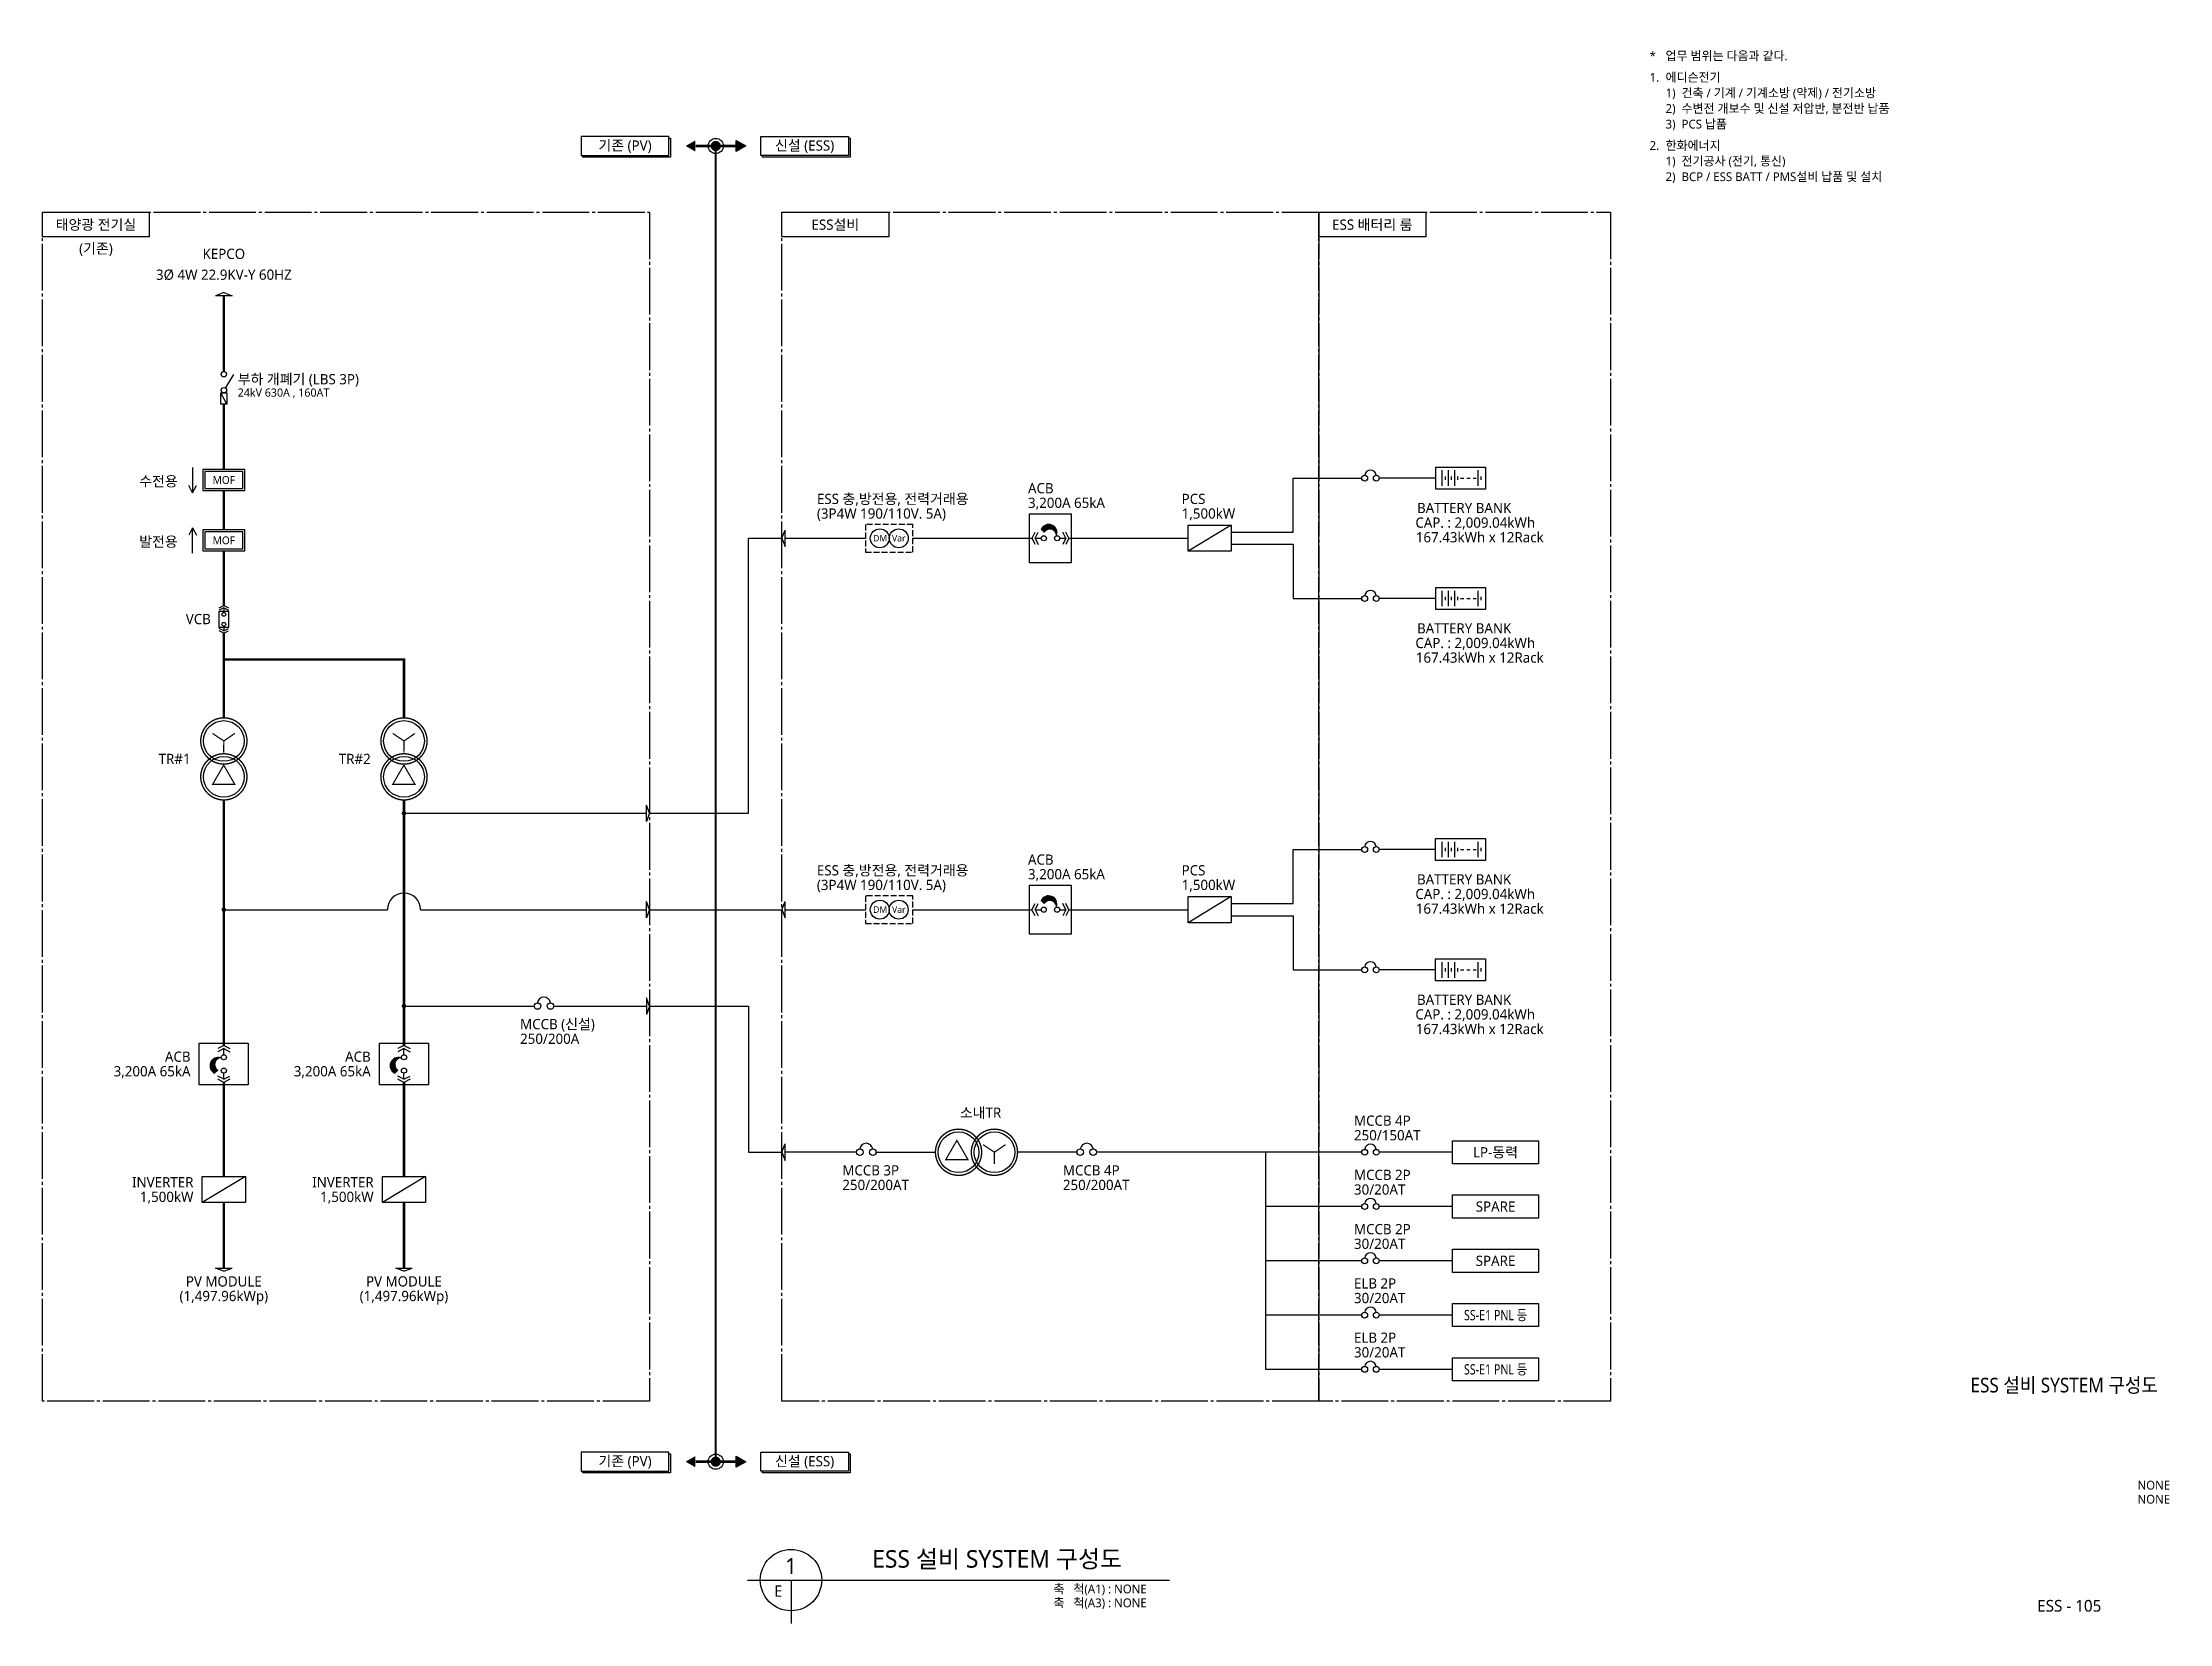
# Model space of a CAD drawing. Header units: millimetres. Extents: x 6276 to 501578, y 2533 to 56800.
# Drawn here: x 344720 to 417478, y 2695 to 56800 of the extents above; entities that cross this region are included whole.
import ezdxf
from ezdxf.enums import TextEntityAlignment as Align

# ---------------------------------------------------------------- set-up
doc = ezdxf.new("R2010")
doc.units = ezdxf.units.MM
doc.header["$LTSCALE"] = 100
doc.set_wipeout_variables(frame=1)
for name, pattern in [('C4', [19, 16, -1, 1, -1]), ('HIDDEN', [0.375, 0.25, -0.125]), ('LH2', [2.75, 2, -0.75])]:
    doc.linetypes.add(name, pattern=pattern)
for name, color, linetype in [('E-ELEC', 3, 'Continuous'), ('E-LINE', 4, 'Continuous'), ('E-TABL', 1, 'Continuous'), ('E-TEXT', 7, 'Continuous'), ('도면 TITLE', 4, 'Continuous')]:
    doc.layers.add(name, color=color, linetype=linetype)
doc.styles.add('MG', font='malgun.ttf')

msp = doc.modelspace()

# ---------------------------------------------------------------- texts
at = {"layer": 'E-ELEC', "style": 'MG'}
for p in [(350922, 41830), (350922, 39764)]:
    msp.add_text('MOF', height=267.1, dxfattribs=at).set_placement(p, align=Align.MIDDLE)
for s, p in [('DM', (373132, 39724)), ('Var', (373780, 39724)), ('DM', (373131, 27014)), ('Var', (373779, 27014))]:
    msp.add_text(s, height=226.2, dxfattribs=at).set_placement(p)
at = {"layer": 'E-LINE', "style": 'MG'}
msp.add_text('부하 개폐기 (LBS 3P)', height=350, dxfattribs=at).set_placement((351397, 45102))
at = {"layer": 'E-TEXT', "linetype": 'ByBlock', "style": 'MG'}
for s, p in [('기존 (PV)', (364646, 53259)), ('신설 (ESS)', (370790, 53259)), ('기존 (PV)', (364646, 8232)), ('신설 (ESS)', (370790, 8232))]:
    msp.add_text(s, height=350, dxfattribs=at).set_placement(p, align=Align.MIDDLE)
at = {"layer": 'E-TEXT', "linetype": 'Continuous', "style": 'MG'}
for s, p in [('태양광 전기실', (346547, 50571)), ('ESS설비', (371841, 50571)), ('ESS 배터리 룸', (390208, 50571)), ('(기존)', (346547, 49733))]:
    msp.add_text(s, height=350, dxfattribs=at).set_placement(p, align=Align.MIDDLE)
at = {"layer": 'E-TEXT', "color": 0, "style": 'MG'}
for s, p in [('KEPCO', (350922, 49568)), ('3Ø 4W 22.9KV-Y 60HZ', (350922, 48855))]:
    msp.add_text(s, height=350, dxfattribs=at).set_placement(p, align=Align.MIDDLE)
at = {"layer": 'E-TEXT', "style": 'MG'}
msp.add_text('24kV 630A , 160AT', height=280, dxfattribs=at).set_placement((351397, 44680))
at = {"layer": 'E-TEXT', "linetype": 'Continuous', "style": 'MG'}
for s, p in [('수전용', (348026, 41609)), ('발전용', (348026, 39543))]:
    msp.add_text(s, height=350, rotation=360, dxfattribs=at).set_placement(p)
at = {"layer": 'E-TEXT', "color": 0, "style": 'MG'}
for s, p in [('ACB', (378431, 41548)), ('3,200A 65kA', (378431, 41048)), ('1,500kW', (383687, 40681)), ('PCS', (383687, 41181)), ('VCB', (349620, 37069)), ('ACB', (378430, 28838)), ('3,200A 65kA', (378430, 28338)), ('PCS', (383686, 28471)), ('1,500kW', (383686, 27971)), ('MCCB (신설)', (361056, 23206)), ('250/200A', (361056, 22706)), ('MCCB 4P', (389582, 19904)), ('250/150AT', (389582, 19404)), ('MCCB 3P', (372079, 18203)), ('MCCB 4P', (379624, 18203)), ('MCCB 2P', (389582, 18047)), ('250/200AT', (372079, 17703)), ('250/200AT', (379624, 17703)), ('30/20AT', (389582, 17547)), ('MCCB 2P', (389582, 16190)), ('30/20AT', (389582, 15690)), ('30/20AT', (389582, 13832)), ('ELB 2P', (389582, 14332)), ('ELB 2P', (389582, 12475)), ('30/20AT', (389582, 11975))]:
    msp.add_text(s, height=350, dxfattribs=at).set_placement(p, align=Align.MIDDLE_LEFT)
at = {"layer": 'E-TEXT', "style": 'MG'}
for s, p in [('(3P4W 190/110V. 5A)', (371210, 40681)), ('ESS 충,방전용, 전력거래용', (371210, 41181)), ('BATTERY BANK', (391738, 40870)), ('CAP. : 2,009.04kWh', (391683, 40370)), ('167.43kWh x 12Rack', (391697, 39869)), ('CAP. : 2,009.04kWh', (391683, 36251)), ('BATTERY BANK', (391738, 36751)), ('167.43kWh x 12Rack', (391697, 35750)), ('ESS 충,방전용, 전력거래용', (371209, 28471)), ('(3P4W 190/110V. 5A)', (371209, 27971)), ('CAP. : 2,009.04kWh', (391682, 27660)), ('BATTERY BANK', (391737, 28160)), ('167.43kWh x 12Rack', (391696, 27159)), ('BATTERY BANK', (391737, 24040)), ('CAP. : 2,009.04kWh', (391682, 23540)), ('167.43kWh x 12Rack', (391696, 23040))]:
    msp.add_text(s, height=350, dxfattribs=at).set_placement(p, align=Align.MIDDLE_LEFT)
at = {"layer": 'E-TEXT', "color": 0, "style": 'MG'}
for s, p in [('TR#1', (349783, 32283)), ('TR#2', (355946, 32283)), ('ACB', (349783, 22093)), ('ACB', (355946, 22093)), ('3,200A 65kA', (349783, 21593)), ('3,200A 65kA', (355946, 21593)), ('소내TR', (377515, 20175))]:
    msp.add_text(s, height=350, dxfattribs=at).set_placement(p, align=Align.MIDDLE_RIGHT)
at = {"layer": 'E-TEXT', "linetype": 'Continuous', "style": 'MG'}
for s, p in [('LP-동력', (394424, 18821)), ('SPARE', (394424, 16964)), ('SPARE', (394424, 15107))]:
    msp.add_text(s, height=350, dxfattribs=at).set_placement(p, align=Align.MIDDLE_CENTER)
at = {"layer": 'E-TEXT', "style": 'MG'}
for s, p in [('INVERTER', (349883, 17797)), ('1,500kW', (349883, 17297)), ('INVERTER', (356047, 17797)), ('1,500kW', (356047, 17297))]:
    msp.add_text(s, height=350, dxfattribs=at).set_placement(p, align=Align.MIDDLE_RIGHT)
for s, p in [('PV MODULE', (350921, 14402)), ('PV MODULE', (357084, 14402)), ('(1,497.96kWp)', (350921, 13902)), ('(1,497.96kWp)', (357084, 13902))]:
    msp.add_text(s, height=350, dxfattribs=at).set_placement(p, align=Align.MIDDLE_CENTER)
at = {"layer": 'E-TEXT', "linetype": 'Continuous', "style": 'MG', "width": 0.8}
for p in [(394424, 13249), (394424, 11392)]:
    msp.add_text('SS-E1 PNL 등', height=350, dxfattribs=at).set_placement(p, align=Align.MIDDLE_CENTER)
at = {"layer": '도면 TITLE', "style": 'MG', "width": 0.9}
msp.add_text('ESS 설비 SYSTEM 구성도', height=500, dxfattribs=at).set_placement((413875, 10852), align=Align.MIDDLE_CENTER)
at = {"layer": '도면 TITLE', "style": 'MG'}
for s, p in [('NONE', (417501, 7429)), ('NONE', (417501, 6947)), ('축   척(A1) : NONE', (382492, 3876)), ('축   척(A3) : NONE', (382492, 3401))]:
    msp.add_text(s, height=300, dxfattribs=at).set_placement(p, align=Align.MIDDLE_RIGHT)
msp.add_text('ESS 설비 SYSTEM 구성도', height=600, dxfattribs=at).set_placement((373101, 4905), align=Align.MIDDLE_LEFT)
for s, height, p in [('1', 544, (370324, 4664)), ('E', 389, (369886, 3802))]:
    msp.add_text(s, height=height, dxfattribs=at).set_placement(p, align=Align.MIDDLE)
msp.add_text('ESS - 105', height=400, dxfattribs=at).set_placement((414050, 3300), align=Align.MIDDLE_CENTER)

# ---------------------------------------------------------------- blocks, each defined once
blk = doc.blocks.new('zw$C711')
at = {"linetype": 'Continuous', "const_width": 76.9}
for points in [[(-237, 3, 1), (-160, 3, 1)], [(-160, 3, -1), (-237, 3, -1)]]:
    blk.add_lwpolyline(points, format="xyb", close=True, dxfattribs=at)

# ---------------------------------------------------------------- hatches: boundary and pattern name
at = {"layer": 'E-ELEC'}
for points in [[(378883, 40148), (378988, 40043, -0.720759), (379408, 39938, 0.926031)], [(378882, 27438), (378987, 27333, -0.720759), (379407, 27228, 0.926031)], [(350607, 21529), (350712, 21634, -0.720759), (350817, 22053, 0.926031)], [(356770, 21529), (356875, 21634, -0.720759), (356980, 22053, 0.926031)]]:
    msp.add_hatch(color=256, dxfattribs=at).paths.add_polyline_path(points)
at = {"layer": 'E-TABL', "ltscale": 200}
for points in [[(367051, 53450), (366720, 53259), (367051, 53068)], [(368447, 53068), (368777, 53259), (368447, 53450)], [(367051, 8422), (366720, 8232), (367051, 8041)], [(368447, 8041), (368777, 8232), (368447, 8422)]]:
    msp.add_hatch(color=256, dxfattribs=at).paths.add_polyline_path(points)

# ---------------------------------------------------------------- linework, layer by layer
at = {"layer": 'E-ELEC', "linetype": 'Continuous'}
for p, q in [((350924, 48240), (350641, 48133)), ((351205, 48133), (350641, 48133)), ((350984, 44971), (351260, 45443)), ((370015, 39833), (370123, 40116)), ((370123, 39552), (370123, 40116)), ((365485, 30421), (365378, 30704)), ((365378, 30140), (365378, 30704)), ((365485, 27123), (365378, 27406)), ((365378, 26842), (365378, 27406)), ((370015, 27123), (370122, 27406)), ((370122, 26842), (370122, 27406)), ((365378, 24106), (365378, 23541)), ((365485, 23825), (365378, 23541)), ((370015, 18821), (370122, 19105)), ((370122, 18540), (370122, 19105)), ((350639, 14859), (351204, 14859)), ((350921, 14752), (351204, 14859)), ((356803, 14859), (357367, 14859)), ((357084, 14752), (357367, 14859))]:
    msp.add_line(p, q, dxfattribs=at)
at = {"layer": 'E-ELEC'}
for p, q in [((351019, 44422), (350825, 44810)), ((392377, 41519), (392377, 42266)), ((392377, 42266), (394085, 42266)), ((394085, 42266), (394085, 41519)), ((394085, 41519), (392377, 41519)), ((392590, 42160), (392590, 41626)), ((392697, 41946), (392697, 41839)), ((392804, 42160), (392804, 41626)), ((392911, 41946), (392911, 41839)), ((393017, 42160), (393017, 41626)), ((393124, 41946), (393124, 41839)), ((393231, 41893), (393338, 41893)), ((393444, 41893), (393551, 41893)), ((393658, 41893), (393765, 41893)), ((393818, 42160), (393818, 41626)), ((393925, 41946), (393925, 41839)), ((378568, 39833), (378673, 40043)), ((378673, 39833), (378778, 40043)), ((378988, 40043), (378883, 40148)), ((379723, 39833), (379618, 40043)), ((379828, 39833), (379723, 40043)), ((385386, 40279), (383909, 39387)), ((378673, 39623), (378568, 39833)), ((378673, 39833), (378778, 39623)), ((378673, 39833), (378883, 39833)), ((379513, 39833), (379723, 39833)), ((379723, 39833), (379618, 39623)), ((379828, 39833), (379723, 39623)), ((392377, 37400), (392377, 38147)), ((392377, 38147), (394085, 38147)), ((392590, 38040), (392590, 37507)), ((392804, 38040), (392804, 37507)), ((393017, 38040), (393017, 37507)), ((393818, 38040), (393818, 37507)), ((394085, 38147), (394085, 37400)), ((350765, 37453), (350922, 37531)), ((350922, 37453), (350765, 37374)), ((350922, 37531), (351079, 37453)), ((350922, 37453), (351079, 37374)), ((350922, 37453), (350922, 37296)), ((394085, 37400), (392377, 37400)), ((392697, 37827), (392697, 37720)), ((392911, 37827), (392911, 37720)), ((393124, 37827), (393124, 37720)), ((393231, 37773), (393338, 37773)), ((393444, 37773), (393551, 37773)), ((393658, 37773), (393765, 37773)), ((393925, 37827), (393925, 37720)), ((350922, 36668), (350765, 36746)), ((350922, 36589), (350765, 36668)), ((350922, 36825), (350922, 36668)), ((350922, 36668), (351079, 36746)), ((350922, 36589), (351079, 36668)), ((392376, 28809), (392376, 29556)), ((392376, 29556), (394084, 29556)), ((392590, 29449), (392590, 28916)), ((392696, 29236), (392696, 29129)), ((392803, 29449), (392803, 28916)), ((392910, 29236), (392910, 29129)), ((393017, 29449), (393017, 28916)), ((393123, 29236), (393123, 29129)), ((393230, 29182), (393337, 29182)), ((393444, 29182), (393550, 29182)), ((393657, 29182), (393764, 29182)), ((393817, 29449), (393817, 28916)), ((393924, 29236), (393924, 29129)), ((394084, 29556), (394084, 28809)), ((394084, 28809), (392376, 28809)), ((378567, 27123), (378672, 27333)), ((378672, 26913), (378567, 27123)), ((378672, 27123), (378777, 27333)), ((378672, 27123), (378777, 26913)), ((378672, 27123), (378882, 27123)), ((378987, 27333), (378882, 27438)), ((379512, 27123), (379722, 27123)), ((379722, 27123), (379617, 27333)), ((379722, 27123), (379617, 26913)), ((379827, 27123), (379722, 27333)), ((379827, 27123), (379722, 26913)), ((385385, 27569), (383909, 26677)), ((392376, 24690), (392376, 25437)), ((392376, 25437), (394084, 25437)), ((392590, 25330), (392590, 24796)), ((392696, 25117), (392696, 25010)), ((392803, 25330), (392803, 24796)), ((392910, 25117), (392910, 25010)), ((393017, 25330), (393017, 24796)), ((393123, 25117), (393123, 25010)), ((393230, 25063), (393337, 25063)), ((393444, 25063), (393550, 25063)), ((393657, 25063), (393764, 25063)), ((393817, 25330), (393817, 24796)), ((393924, 25117), (393924, 25010)), ((394084, 25437), (394084, 24690)), ((394084, 24690), (392376, 24690)), ((350922, 22473), (350712, 22368)), ((350922, 22368), (350712, 22263)), ((350922, 22473), (351132, 22368)), ((350922, 22368), (351132, 22263)), ((350922, 22158), (350922, 22368)), ((357085, 22473), (356875, 22368)), ((357085, 22368), (356875, 22263)), ((357085, 22473), (357295, 22368)), ((357085, 22368), (357295, 22263)), ((357085, 22158), (357085, 22368)), ((350712, 21634), (350607, 21529)), ((350922, 21319), (350712, 21424)), ((350922, 21214), (350712, 21319)), ((350922, 21319), (350922, 21529)), ((350922, 21319), (351132, 21424)), ((351132, 21319), (350922, 21214)), ((356875, 21634), (356770, 21529)), ((357085, 21319), (356875, 21424)), ((357085, 21214), (356875, 21319)), ((357085, 21319), (357085, 21529)), ((357085, 21319), (357295, 21424)), ((357295, 21319), (357085, 21214)), ((351660, 17993), (350183, 17101)), ((357823, 17993), (356347, 17101))]:
    msp.add_line(p, q, dxfattribs=at)
at = {"layer": 'E-ELEC', "linetype": 'Continuous'}
for points in [[(350922, 48240), (351205, 48133)], [(370015, 39835), (370123, 39552)], [(365485, 30423), (365378, 30140)], [(365485, 27125), (365378, 26842)], [(370015, 27125), (370122, 26842)], [(365485, 23823), (365378, 24106)], [(370015, 18823), (370122, 18540)], [(350923, 14752), (350639, 14859)], [(357086, 14752), (356803, 14859)]]:
    msp.add_lwpolyline(points, dxfattribs=at)
msp.add_lwpolyline([(351019, 44422), (350825, 44422), (350825, 44810), (351019, 44810)], close=True, dxfattribs=at)
at = {"layer": 'E-ELEC'}
for points in [[(351636, 42187), (350207, 42187), (350207, 41472), (351636, 41472)], [(351636, 40122), (350207, 40122), (350207, 39407), (351636, 39407)], [(383909, 40279), (385386, 40279), (385386, 39387), (383909, 39387)], [(350753, 37333), (350753, 36788), (351091, 36788), (351091, 37333)], [(383909, 27569), (385385, 27569), (385385, 26677), (383909, 26677)], [(350183, 17993), (351660, 17993), (351660, 17101), (350183, 17101)], [(356347, 17993), (357823, 17993), (357823, 17101), (356347, 17101)]]:
    msp.add_lwpolyline(points, close=True, dxfattribs=at)
at = {"layer": 'E-ELEC', "color": 1}
for points in [[(351574, 42124), (350270, 42124), (350270, 41535), (351574, 41535)], [(351574, 40059), (350270, 40059), (350270, 39470), (351574, 39470)]]:
    msp.add_lwpolyline(points, close=True, dxfattribs=at)
at = {"layer": 'E-ELEC', "const_width": 46.8}
for points in [[(350922, 33688, 1), (350922, 32106, 1)], [(357085, 33688, 1), (357085, 32106, 1)], [(350922, 32459, 1), (350922, 30878, 1)], [(357085, 32459, 1), (357085, 30878, 1)], [(376845, 18821, 1), (375264, 18821, 1)], [(378073, 18821, 1), (376492, 18821, 1)]]:
    msp.add_lwpolyline(points, format="xyb", close=True, dxfattribs=at)
at = {"layer": 'E-ELEC', "linetype": 'Continuous', "const_width": 42.3}
for points in [[(351298, 33156), (350922, 32897), (350536, 33156)], [(350922, 32897), (350917, 32496)], [(357461, 33156), (357085, 32897), (356699, 33156)], [(357085, 32897), (357080, 32496)], [(350536, 31410), (351298, 31410), (350917, 32070), (350536, 31410)], [(356699, 31410), (357461, 31410), (357080, 32070), (356699, 31410)], [(375616, 18566), (376379, 18566), (375997, 19226), (375616, 18566)], [(377659, 19081), (377283, 18821), (376896, 19081)], [(377283, 18821), (377278, 18420)]]:
    msp.add_lwpolyline(points, dxfattribs=at)
at = {"layer": 'E-ELEC', "linetype": 'Continuous'}
for centre, radius in [((350922, 45448), 91.7), ((350924, 44902), 91.7), ((350922, 32897), 697), ((357085, 32897), 697), ((350922, 31669), 697), ((357085, 31669), 697), ((376055, 18821), 697), ((377283, 18821), 697)]:
    msp.add_circle(centre, radius, dxfattribs=at)
at = {"layer": 'E-ELEC'}
for centre, radius in [((389948, 41893), 100), ((390345, 41893), 100), ((373361, 39833), 324), ((374009, 39833), 324), ((378971, 39833), 87.5), ((379426, 39833), 87.5), ((389948, 37773), 100), ((390345, 37773), 100), ((350922, 37230), 65.4), ((350922, 36890), 65.4), ((389948, 29182), 100), ((390344, 29182), 100), ((373360, 27123), 324), ((374008, 27123), 324), ((378970, 27123), 87.5), ((379425, 27123), 87.5), ((389948, 25063), 100), ((390344, 25063), 100), ((361651, 23825), 112), ((362095, 23825), 112), ((350922, 22071), 87.5), ((357085, 22071), 87.5), ((350922, 21616), 87.5), ((357085, 21616), 87.5), ((372675, 18821), 112), ((373118, 18821), 112), ((380219, 18821), 112), ((380663, 18821), 112), ((389948, 18821), 100), ((390344, 18821), 100), ((389948, 16964), 100), ((390344, 16964), 100), ((389948, 15107), 100), ((390344, 15107), 100), ((389948, 13249), 100), ((390344, 13249), 100), ((389948, 11392), 100), ((390344, 11392), 100)]:
    msp.add_circle(centre, radius, dxfattribs=at)
for centre, radius, start, end in [((390147, 41969), 200, 6.97298, 173.02702), ((379138, 40023), 283, 342.5973, 153.79989), ((379181, 39921), 228, 4.39871, 147.52881), ((390147, 37850), 200, 6.97298, 173.02702), ((390146, 29259), 200, 6.97298, 173.02702), ((379137, 27313), 283, 342.5973, 153.79989), ((379180, 27210), 228, 4.39871, 147.52881), ((390146, 25139), 200, 6.97298, 173.02702), ((361873, 23910), 223, 6.97298, 173.02702), ((350732, 21783), 283, 72.5973, 243.79989), ((350834, 21826), 228, 94.39871, 237.52881), ((356895, 21783), 283, 72.5973, 243.79989), ((356997, 21826), 228, 94.39871, 237.52881), ((372896, 18907), 223, 6.97298, 173.02702), ((380441, 18907), 223, 6.97298, 173.02702), ((390146, 18897), 200, 6.97298, 173.02702), ((390146, 17040), 200, 6.97298, 173.02702), ((390146, 15183), 200, 6.97298, 173.02702), ((390146, 13325), 200, 6.97298, 173.02702), ((390146, 11468), 200, 6.97298, 173.02702)]:
    msp.add_arc(centre, radius, start, end, dxfattribs=at)
at = {"layer": 'E-LINE'}
for p, q in [((392377, 41893), (390445, 41893)), ((368864, 30421), (368864, 39833)), ((368864, 39833), (370015, 39833)), ((370123, 39833), (372874, 39833)), ((374487, 39833), (378568, 39833)), ((392377, 37773), (390445, 37773)), ((365484, 30421), (368864, 30421)), ((392376, 29182), (390444, 29182)), ((365484, 27123), (370015, 27123)), ((370122, 27123), (372874, 27123)), ((374486, 27123), (378567, 27123)), ((392376, 25063), (390444, 25063)), ((365484, 23825), (368864, 23825)), ((368864, 23825), (368864, 18821)), ((389847, 18821), (380775, 18821)), ((392950, 18821), (390444, 18821)), ((392950, 16964), (390444, 16964)), ((392950, 15107), (390444, 15107)), ((392950, 13249), (390444, 13249)), ((392950, 11392), (390444, 11392))]:
    msp.add_line(p, q, dxfattribs=at)
at = {"layer": 'E-LINE', "const_width": 80}
for points in [[(350922, 45540), (350922, 48132)], [(350923, 44422), (350922, 42187)], [(350922, 41472), (350922, 40122)], [(350922, 39407), (350922, 37531)], [(350922, 33688), (350922, 36589)], [(350922, 35687), (357085, 35687), (357085, 33688)], [(350922, 22473), (350922, 30878)], [(357085, 22473), (357085, 30878)], [(350922, 21214), (350922, 17993)], [(357085, 21214), (357085, 17993)], [(350922, 17101), (350922, 14859)], [(357085, 17101), (357085, 14859)]]:
    msp.add_lwpolyline(points, dxfattribs=at)
at = {"layer": 'E-LINE'}
for points in [[(385386, 40039), (387499, 40039), (387499, 41893), (389848, 41893)], [(379828, 39833), (383909, 39833)], [(385386, 39627), (387499, 39627), (387499, 37773), (389848, 37773)], [(357085, 30421), (365378, 30421)], [(385385, 27329), (387498, 27329), (387498, 29182), (389847, 29182)], [(350922, 27123), (356516, 27123)], [(357653, 27123), (365378, 27123)], [(379827, 27123), (383909, 27123)], [(385385, 26917), (387498, 26917), (387498, 25063), (389847, 25063)], [(357085, 23825), (361539, 23825)], [(362207, 23825), (365378, 23825)], [(368864, 18821), (370015, 18821)], [(372562, 18821), (370122, 18821)], [(373231, 18821), (375264, 18821)], [(380107, 18821), (378073, 18821)], [(389847, 11392), (386561, 11392), (386561, 18821)], [(389847, 16964), (386561, 16964)], [(389847, 15107), (386561, 15107)], [(389847, 13249), (386561, 13249)]]:
    msp.add_lwpolyline(points, dxfattribs=at)
msp.add_arc((357085, 27123), 569, 0, 180, dxfattribs=at)
at = {"layer": 'E-TABL', "ltscale": 2}
for p, q in [((349853, 42259), (349853, 41390)), ((349853, 41390), (349723, 41640)), ((349853, 41390), (349983, 41640)), ((349853, 40193), (349723, 39943)), ((349853, 40193), (349983, 39943)), ((349853, 39324), (349853, 40193))]:
    msp.add_line(p, q, dxfattribs=at)
at = {"layer": 'E-TABL', "linetype": 'ByBlock'}
for points in [[(366148, 53585), (363145, 53585), (363145, 52933), (366148, 52933)], [(369289, 53585), (372292, 53585), (372292, 52933), (369289, 52933)], [(366148, 8558), (363145, 8558), (363145, 7906), (366148, 7906)], [(369289, 8558), (372292, 8558), (372292, 7906), (369289, 7906)]]:
    msp.add_lwpolyline(points, close=True, dxfattribs=at)
for points in [[(366148, 53527), (366206, 53527), (366206, 52875), (363203, 52875), (363203, 52933)], [(372292, 53527), (372350, 53527), (372350, 52875), (369347, 52875), (369347, 52933)], [(366148, 8499), (366206, 8499), (366206, 7847), (363203, 7847), (363203, 7906)], [(372292, 8499), (372350, 8499), (372350, 7847), (369347, 7847), (369347, 7906)]]:
    msp.add_lwpolyline(points, dxfattribs=at)
at = {"layer": 'E-TABL', "ltscale": 200, "const_width": 100}
for points in [[(367749, 53259), (367057, 53259)], [(367749, 53259), (368440, 53259)], [(367749, 8232), (367057, 8232)], [(367749, 8232), (368440, 8232)]]:
    msp.add_lwpolyline(points, dxfattribs=at)
at = {"layer": 'E-TABL', "linetype": 'Continuous', "const_width": 174, "flags": 128}
for points in [[(367749, 53172, 1), (367749, 53346, 1)], [(367749, 8145, 1), (367749, 8319, 1)]]:
    msp.add_lwpolyline(points, format="xyb", close=True, dxfattribs=at)
at = {"layer": 'E-TABL', "linetype": 'HIDDEN', "ltscale": 30, "const_width": 70}
msp.add_lwpolyline([(367749, 53259), (367749, 8232)], dxfattribs=at)
at = {"layer": 'E-TABL', "linetype": 'Continuous', "flags": 128}
for points in [[(368777, 53259), (368447, 53068), (368447, 53450)], [(368777, 8232), (368447, 8041), (368447, 8422)]]:
    msp.add_lwpolyline(points, close=True, dxfattribs=at)
at = {"layer": 'E-TABL', "linetype": 'C4'}
for points in [[(344720, 50990), (365483, 50990), (365483, 10308), (344720, 10308)], [(370015, 50990), (388382, 50990), (388382, 10308), (370015, 10308)], [(388382, 50990), (398353, 50990), (398353, 10308), (388382, 10308)]]:
    msp.add_lwpolyline(points, close=True, dxfattribs=at)
at = {"layer": 'E-TABL'}
for points in [[(344720, 50990), (348373, 50990), (348373, 50152), (344720, 50152)], [(370015, 50990), (373668, 50990), (373668, 50152), (370015, 50152)], [(388382, 50990), (392035, 50990), (392035, 50152), (388382, 50152)], [(392950, 19217), (395897, 19217), (395897, 18426), (392950, 18426)], [(392950, 17359), (395897, 17359), (395897, 16569), (392950, 16569)], [(392950, 15502), (395897, 15502), (395897, 14711), (392950, 14711)], [(392950, 13644), (395897, 13644), (395897, 12854), (392950, 12854)], [(392950, 11787), (395897, 11787), (395897, 10997), (392950, 10997)]]:
    msp.add_lwpolyline(points, close=True, dxfattribs=at)
at = {"layer": 'E-TABL', "linetype": 'LH2'}
for points in [[(374487, 40305), (372874, 40305), (372874, 39361), (374487, 39361)], [(374486, 27595), (372874, 27595), (372874, 26651), (374486, 26651)]]:
    msp.add_lwpolyline(points, close=True, dxfattribs=at)
at = {"layer": 'E-TABL', "linetype": 'Continuous'}
for points in [[(378487, 38995), (378487, 40672), (379909, 40672), (379909, 38995)], [(378486, 26284), (378486, 27961), (379909, 27961), (379909, 26284)], [(351760, 21132), (350083, 21132), (350083, 22555), (351760, 22555)], [(357923, 21132), (356246, 21132), (356246, 22555), (357923, 22555)]]:
    msp.add_lwpolyline(points, close=True, dxfattribs=at)
for centre in [(367749, 53259), (367749, 8232)]:
    msp.add_circle(centre, 260, dxfattribs=at)
at = {"layer": '도면 TITLE'}
for p, q in [((368838, 4180), (383268, 4180)), ((370324, 4180), (370324, 2695))]:
    msp.add_line(p, q, dxfattribs=at)
msp.add_circle((370324, 4180), 1050, dxfattribs=at)

# ---------------------------------------------------------------- block references
at = {"layer": 'E-ELEC', "ltscale": 2}
for p in [(357283, 30418), (351120, 27120)]:
    msp.add_blockref('zw$C711', p, dxfattribs=at)
at = {"layer": 'E-ELEC', "ltscale": 2, "xscale": -1, "rotation": 180}
msp.add_blockref('zw$C711', (357283, 23827), dxfattribs=at)

msp.set_redraw_order([(e.dxf.handle, doc.entitydb.next_handle()) for e in msp.query("TEXT MTEXT ATTDEF DIMENSION ARC_DIMENSION")])  # texts and dimensions are drawn at this point

# ---------------------------------------------------------------- wipeouts: each hides what was drawn before it
msp.add_wipeout([(399450, 56800), (399450, 51733), (409250, 51733), (409250, 56800)]).dxf.layer = 'E-TABL'

# ---------------------------------------------------------------- next in the draw order: texts
at = {"layer": 'E-TEXT', "style": 'MG'}
for s, p in [('*', (399694, 56342)), ('업무 범위는 다음과 같다.', (400241, 56342)), ('1.', (399694, 55608)), ('에디슨전기', (400241, 55608)), ('2)', (400241, 54542)), ('1)', (400241, 55075)), ('수변전 개보수 및 신설 저압반, 분전반 납품', (400787, 54542)), ('건축 / 기계 / 기계소방 (약제) / 전기소방', (400787, 55075)), ('3)', (400241, 54008)), ('PCS 납품', (400787, 54008)), ('2.', (399694, 53275)), ('한화에너지', (400241, 53275)), ('1)', (400241, 52742)), ('전기공사 (전기, 통신)', (400787, 52742)), ('BCP / ESS BATT / PMS설비 납품 및 설치', (400787, 52208)), ('2)', (400241, 52208))]:
    msp.add_text(s, height=300, dxfattribs=at).set_placement(p, align=Align.MIDDLE_LEFT)

doc.saveas('drawing.dxf')
